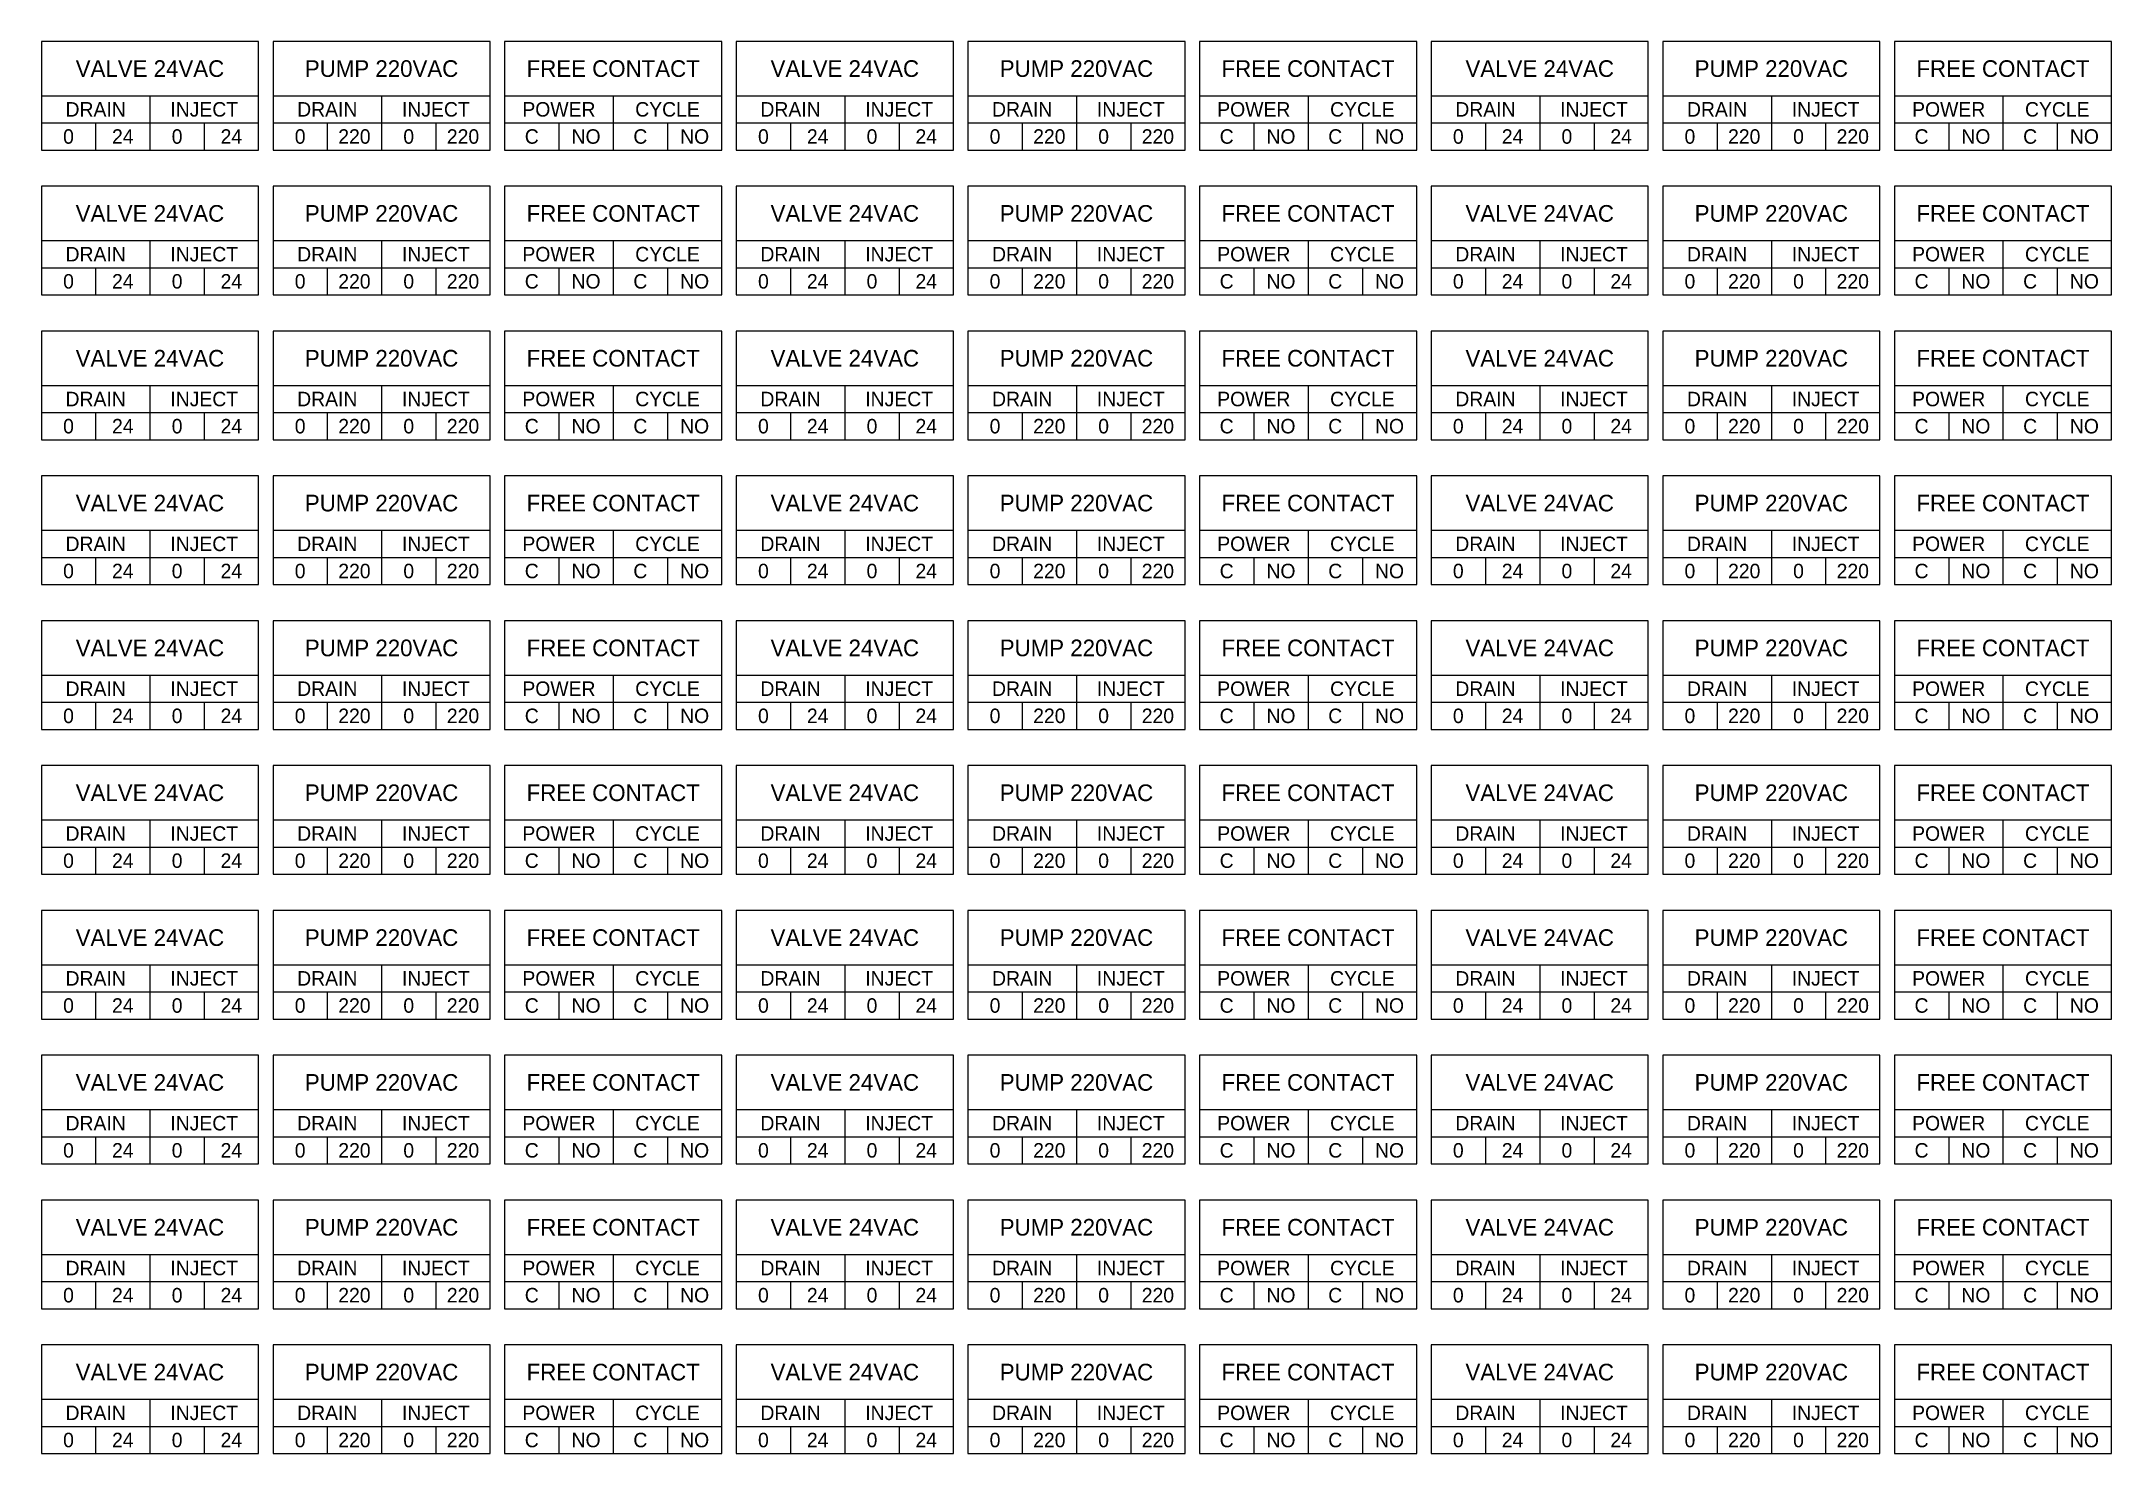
# Model space of a CAD drawing. Header units: millimetres. Extents: x -30 to 2653, y 637 to 1347.
# Drawn here: x 2367.2 to 2653.2, y 1013.1 to 1208.1 of the extents above; entities that cross this region are included whole.
import ezdxf
from ezdxf.enums import TextEntityAlignment as Align

# ---------------------------------------------------------------- set-up
doc = ezdxf.new("R2010")
doc.units = ezdxf.units.MM
doc.header["$LTSCALE"] = 0.5
doc.layers.add('LabelTerminal', color=5, linetype='Continuous')
doc.styles.add('style1', font='ARLRDBD.TTF')

msp = doc.modelspace()

# ---------------------------------------------------------------- texts
at = {"layer": 'LabelTerminal', "style": 'style1'}
for s, height, p in [('VALVE 24VAC', 2.3, (2382.22, 1204.39)), ('PUMP 220VAC', 2.3, (2414.22, 1204.39)), ('FREE CONTACT', 2.3, (2446.22, 1204.39)), ('VALVE 24VAC', 2.3, (2478.22, 1204.39)), ('PUMP 220VAC', 2.3, (2510.22, 1204.39)), ('FREE CONTACT', 2.3, (2542.22, 1204.39)), ('VALVE 24VAC', 2.3, (2574.22, 1204.39)), ('PUMP 220VAC', 2.3, (2606.22, 1204.39)), ('FREE CONTACT', 2.3, (2638.22, 1204.39)), ('DRAIN', 2, (2374.72, 1198.76)), ('INJECT', 2, (2389.72, 1198.76)), ('DRAIN', 2, (2406.72, 1198.76)), ('INJECT', 2, (2421.72, 1198.76)), ('POWER', 2, (2438.72, 1198.76)), ('CYCLE', 2, (2453.72, 1198.76)), ('DRAIN', 2, (2470.72, 1198.76)), ('INJECT', 2, (2485.72, 1198.76)), ('DRAIN', 2, (2502.72, 1198.76)), ('INJECT', 2, (2517.72, 1198.76)), ('POWER', 2, (2534.72, 1198.76)), ('CYCLE', 2, (2549.72, 1198.76)), ('DRAIN', 2, (2566.72, 1198.76)), ('INJECT', 2, (2581.72, 1198.76)), ('DRAIN', 2, (2598.72, 1198.76)), ('INJECT', 2, (2613.72, 1198.76)), ('POWER', 2, (2630.72, 1198.76)), ('CYCLE', 2, (2645.72, 1198.76)), ('0', 2, (2370.97, 1195.01)), ('24', 2, (2378.47, 1195.01)), ('0', 2, (2385.97, 1195.01)), ('24', 2, (2393.47, 1195.01)), ('0', 2, (2402.97, 1195.01)), ('220', 2, (2410.47, 1195.01)), ('0', 2, (2417.97, 1195.01)), ('220', 2, (2425.47, 1195.01)), ('C', 2, (2434.97, 1195.01)), ('NO', 2, (2442.47, 1195.01)), ('C', 2, (2449.97, 1195.01)), ('NO', 2, (2457.47, 1195.01)), ('0', 2, (2466.97, 1195.01)), ('24', 2, (2474.47, 1195.01)), ('0', 2, (2481.97, 1195.01)), ('24', 2, (2489.47, 1195.01)), ('0', 2, (2498.97, 1195.01)), ('220', 2, (2506.47, 1195.01)), ('0', 2, (2513.97, 1195.01)), ('220', 2, (2521.47, 1195.01)), ('C', 2, (2530.97, 1195.01)), ('NO', 2, (2538.47, 1195.01)), ('C', 2, (2545.97, 1195.01)), ('NO', 2, (2553.47, 1195.01)), ('0', 2, (2562.97, 1195.01)), ('24', 2, (2570.47, 1195.01)), ('0', 2, (2577.97, 1195.01)), ('24', 2, (2585.47, 1195.01)), ('0', 2, (2594.97, 1195.01)), ('220', 2, (2602.47, 1195.01)), ('0', 2, (2609.97, 1195.01)), ('220', 2, (2617.47, 1195.01)), ('C', 2, (2626.97, 1195.01)), ('NO', 2, (2634.47, 1195.01)), ('C', 2, (2641.97, 1195.01)), ('NO', 2, (2649.47, 1195.01)), ('VALVE 24VAC', 2.3, (2382.22, 1184.39)), ('PUMP 220VAC', 2.3, (2414.22, 1184.39)), ('FREE CONTACT', 2.3, (2446.22, 1184.39)), ('VALVE 24VAC', 2.3, (2478.22, 1184.39)), ('PUMP 220VAC', 2.3, (2510.22, 1184.39)), ('FREE CONTACT', 2.3, (2542.22, 1184.39)), ('VALVE 24VAC', 2.3, (2574.22, 1184.39)), ('PUMP 220VAC', 2.3, (2606.22, 1184.39)), ('FREE CONTACT', 2.3, (2638.22, 1184.39)), ('DRAIN', 2, (2374.72, 1178.76)), ('INJECT', 2, (2389.72, 1178.76)), ('DRAIN', 2, (2406.72, 1178.76)), ('INJECT', 2, (2421.72, 1178.76)), ('POWER', 2, (2438.72, 1178.76)), ('CYCLE', 2, (2453.72, 1178.76)), ('DRAIN', 2, (2470.72, 1178.76)), ('INJECT', 2, (2485.72, 1178.76)), ('DRAIN', 2, (2502.72, 1178.76)), ('INJECT', 2, (2517.72, 1178.76)), ('POWER', 2, (2534.72, 1178.76)), ('CYCLE', 2, (2549.72, 1178.76)), ('DRAIN', 2, (2566.72, 1178.76)), ('INJECT', 2, (2581.72, 1178.76)), ('DRAIN', 2, (2598.72, 1178.76)), ('INJECT', 2, (2613.72, 1178.76)), ('POWER', 2, (2630.72, 1178.76)), ('CYCLE', 2, (2645.72, 1178.76)), ('0', 2, (2370.97, 1175.01)), ('24', 2, (2378.47, 1175.01)), ('0', 2, (2385.97, 1175.01)), ('24', 2, (2393.47, 1175.01)), ('0', 2, (2402.97, 1175.01)), ('220', 2, (2410.47, 1175.01)), ('0', 2, (2417.97, 1175.01)), ('220', 2, (2425.47, 1175.01)), ('C', 2, (2434.97, 1175.01)), ('NO', 2, (2442.47, 1175.01)), ('C', 2, (2449.97, 1175.01)), ('NO', 2, (2457.47, 1175.01)), ('0', 2, (2466.97, 1175.01)), ('24', 2, (2474.47, 1175.01)), ('0', 2, (2481.97, 1175.01)), ('24', 2, (2489.47, 1175.01)), ('0', 2, (2498.97, 1175.01)), ('220', 2, (2506.47, 1175.01)), ('0', 2, (2513.97, 1175.01)), ('220', 2, (2521.47, 1175.01)), ('C', 2, (2530.97, 1175.01)), ('NO', 2, (2538.47, 1175.01)), ('C', 2, (2545.97, 1175.01)), ('NO', 2, (2553.47, 1175.01)), ('0', 2, (2562.97, 1175.01)), ('24', 2, (2570.47, 1175.01)), ('0', 2, (2577.97, 1175.01)), ('24', 2, (2585.47, 1175.01)), ('0', 2, (2594.97, 1175.01)), ('220', 2, (2602.47, 1175.01)), ('0', 2, (2609.97, 1175.01)), ('220', 2, (2617.47, 1175.01)), ('C', 2, (2626.97, 1175.01)), ('NO', 2, (2634.47, 1175.01)), ('C', 2, (2641.97, 1175.01)), ('NO', 2, (2649.47, 1175.01)), ('VALVE 24VAC', 2.3, (2382.22, 1164.39)), ('PUMP 220VAC', 2.3, (2414.22, 1164.39)), ('FREE CONTACT', 2.3, (2446.22, 1164.39)), ('VALVE 24VAC', 2.3, (2478.22, 1164.39)), ('PUMP 220VAC', 2.3, (2510.22, 1164.39)), ('FREE CONTACT', 2.3, (2542.22, 1164.39)), ('VALVE 24VAC', 2.3, (2574.22, 1164.39)), ('PUMP 220VAC', 2.3, (2606.22, 1164.39)), ('FREE CONTACT', 2.3, (2638.22, 1164.39)), ('DRAIN', 2, (2374.72, 1158.76)), ('INJECT', 2, (2389.72, 1158.76)), ('DRAIN', 2, (2406.72, 1158.76)), ('INJECT', 2, (2421.72, 1158.76)), ('POWER', 2, (2438.72, 1158.76)), ('CYCLE', 2, (2453.72, 1158.76)), ('DRAIN', 2, (2470.72, 1158.76)), ('INJECT', 2, (2485.72, 1158.76)), ('DRAIN', 2, (2502.72, 1158.76)), ('INJECT', 2, (2517.72, 1158.76)), ('POWER', 2, (2534.72, 1158.76)), ('CYCLE', 2, (2549.72, 1158.76)), ('DRAIN', 2, (2566.72, 1158.76)), ('INJECT', 2, (2581.72, 1158.76)), ('DRAIN', 2, (2598.72, 1158.76)), ('INJECT', 2, (2613.72, 1158.76)), ('POWER', 2, (2630.72, 1158.76)), ('CYCLE', 2, (2645.72, 1158.76)), ('0', 2, (2370.97, 1155.01)), ('24', 2, (2378.47, 1155.01)), ('0', 2, (2385.97, 1155.01)), ('24', 2, (2393.47, 1155.01)), ('0', 2, (2402.97, 1155.01)), ('220', 2, (2410.47, 1155.01)), ('0', 2, (2417.97, 1155.01)), ('220', 2, (2425.47, 1155.01)), ('C', 2, (2434.97, 1155.01)), ('NO', 2, (2442.47, 1155.01)), ('C', 2, (2449.97, 1155.01)), ('NO', 2, (2457.47, 1155.01)), ('0', 2, (2466.97, 1155.01)), ('24', 2, (2474.47, 1155.01)), ('0', 2, (2481.97, 1155.01)), ('24', 2, (2489.47, 1155.01)), ('0', 2, (2498.97, 1155.01)), ('220', 2, (2506.47, 1155.01)), ('0', 2, (2513.97, 1155.01)), ('220', 2, (2521.47, 1155.01)), ('C', 2, (2530.97, 1155.01)), ('NO', 2, (2538.47, 1155.01)), ('C', 2, (2545.97, 1155.01)), ('NO', 2, (2553.47, 1155.01)), ('0', 2, (2562.97, 1155.01)), ('24', 2, (2570.47, 1155.01)), ('0', 2, (2577.97, 1155.01)), ('24', 2, (2585.47, 1155.01)), ('0', 2, (2594.97, 1155.01)), ('220', 2, (2602.47, 1155.01)), ('0', 2, (2609.97, 1155.01)), ('220', 2, (2617.47, 1155.01)), ('C', 2, (2626.97, 1155.01)), ('NO', 2, (2634.47, 1155.01)), ('C', 2, (2641.97, 1155.01)), ('NO', 2, (2649.47, 1155.01)), ('VALVE 24VAC', 2.3, (2382.22, 1144.39)), ('PUMP 220VAC', 2.3, (2414.22, 1144.39)), ('FREE CONTACT', 2.3, (2446.22, 1144.39)), ('VALVE 24VAC', 2.3, (2478.22, 1144.39)), ('PUMP 220VAC', 2.3, (2510.22, 1144.39)), ('FREE CONTACT', 2.3, (2542.22, 1144.39)), ('VALVE 24VAC', 2.3, (2574.22, 1144.39)), ('PUMP 220VAC', 2.3, (2606.22, 1144.39)), ('FREE CONTACT', 2.3, (2638.22, 1144.39)), ('DRAIN', 2, (2374.72, 1138.76)), ('INJECT', 2, (2389.72, 1138.76)), ('DRAIN', 2, (2406.72, 1138.76)), ('INJECT', 2, (2421.72, 1138.76)), ('POWER', 2, (2438.72, 1138.76)), ('CYCLE', 2, (2453.72, 1138.76)), ('DRAIN', 2, (2470.72, 1138.76)), ('INJECT', 2, (2485.72, 1138.76)), ('DRAIN', 2, (2502.72, 1138.76)), ('INJECT', 2, (2517.72, 1138.76)), ('POWER', 2, (2534.72, 1138.76)), ('CYCLE', 2, (2549.72, 1138.76)), ('DRAIN', 2, (2566.72, 1138.76)), ('INJECT', 2, (2581.72, 1138.76)), ('DRAIN', 2, (2598.72, 1138.76)), ('INJECT', 2, (2613.72, 1138.76)), ('POWER', 2, (2630.72, 1138.76)), ('CYCLE', 2, (2645.72, 1138.76)), ('0', 2, (2370.97, 1135.01)), ('24', 2, (2378.47, 1135.01)), ('0', 2, (2385.97, 1135.01)), ('24', 2, (2393.47, 1135.01)), ('0', 2, (2402.97, 1135.01)), ('220', 2, (2410.47, 1135.01)), ('0', 2, (2417.97, 1135.01)), ('220', 2, (2425.47, 1135.01)), ('C', 2, (2434.97, 1135.01)), ('NO', 2, (2442.47, 1135.01)), ('C', 2, (2449.97, 1135.01)), ('NO', 2, (2457.47, 1135.01)), ('0', 2, (2466.97, 1135.01)), ('24', 2, (2474.47, 1135.01)), ('0', 2, (2481.97, 1135.01)), ('24', 2, (2489.47, 1135.01)), ('0', 2, (2498.97, 1135.01)), ('220', 2, (2506.47, 1135.01)), ('0', 2, (2513.97, 1135.01)), ('220', 2, (2521.47, 1135.01)), ('C', 2, (2530.97, 1135.01)), ('NO', 2, (2538.47, 1135.01)), ('C', 2, (2545.97, 1135.01)), ('NO', 2, (2553.47, 1135.01)), ('0', 2, (2562.97, 1135.01)), ('24', 2, (2570.47, 1135.01)), ('0', 2, (2577.97, 1135.01)), ('24', 2, (2585.47, 1135.01)), ('0', 2, (2594.97, 1135.01)), ('220', 2, (2602.47, 1135.01)), ('0', 2, (2609.97, 1135.01)), ('220', 2, (2617.47, 1135.01)), ('C', 2, (2626.97, 1135.01)), ('NO', 2, (2634.47, 1135.01)), ('C', 2, (2641.97, 1135.01)), ('NO', 2, (2649.47, 1135.01)), ('VALVE 24VAC', 2.3, (2382.22, 1124.39)), ('PUMP 220VAC', 2.3, (2414.22, 1124.39)), ('FREE CONTACT', 2.3, (2446.22, 1124.39)), ('VALVE 24VAC', 2.3, (2478.22, 1124.39)), ('PUMP 220VAC', 2.3, (2510.22, 1124.39)), ('FREE CONTACT', 2.3, (2542.22, 1124.39)), ('VALVE 24VAC', 2.3, (2574.22, 1124.39)), ('PUMP 220VAC', 2.3, (2606.22, 1124.39)), ('FREE CONTACT', 2.3, (2638.22, 1124.39)), ('DRAIN', 2, (2374.72, 1118.76)), ('INJECT', 2, (2389.72, 1118.76)), ('DRAIN', 2, (2406.72, 1118.76)), ('INJECT', 2, (2421.72, 1118.76)), ('POWER', 2, (2438.72, 1118.76)), ('CYCLE', 2, (2453.72, 1118.76)), ('DRAIN', 2, (2470.72, 1118.76)), ('INJECT', 2, (2485.72, 1118.76)), ('DRAIN', 2, (2502.72, 1118.76)), ('INJECT', 2, (2517.72, 1118.76)), ('POWER', 2, (2534.72, 1118.76)), ('CYCLE', 2, (2549.72, 1118.76)), ('DRAIN', 2, (2566.72, 1118.76)), ('INJECT', 2, (2581.72, 1118.76)), ('DRAIN', 2, (2598.72, 1118.76)), ('INJECT', 2, (2613.72, 1118.76)), ('POWER', 2, (2630.72, 1118.76)), ('CYCLE', 2, (2645.72, 1118.76)), ('0', 2, (2370.97, 1115.01)), ('24', 2, (2378.47, 1115.01)), ('0', 2, (2385.97, 1115.01)), ('24', 2, (2393.47, 1115.01)), ('0', 2, (2402.97, 1115.01)), ('220', 2, (2410.47, 1115.01)), ('0', 2, (2417.97, 1115.01)), ('220', 2, (2425.47, 1115.01)), ('C', 2, (2434.97, 1115.01)), ('NO', 2, (2442.47, 1115.01)), ('C', 2, (2449.97, 1115.01)), ('NO', 2, (2457.47, 1115.01)), ('0', 2, (2466.97, 1115.01)), ('24', 2, (2474.47, 1115.01)), ('0', 2, (2481.97, 1115.01)), ('24', 2, (2489.47, 1115.01)), ('0', 2, (2498.97, 1115.01)), ('220', 2, (2506.47, 1115.01)), ('0', 2, (2513.97, 1115.01)), ('220', 2, (2521.47, 1115.01)), ('C', 2, (2530.97, 1115.01)), ('NO', 2, (2538.47, 1115.01)), ('C', 2, (2545.97, 1115.01)), ('NO', 2, (2553.47, 1115.01)), ('0', 2, (2562.97, 1115.01)), ('24', 2, (2570.47, 1115.01)), ('0', 2, (2577.97, 1115.01)), ('24', 2, (2585.47, 1115.01)), ('0', 2, (2594.97, 1115.01)), ('220', 2, (2602.47, 1115.01)), ('0', 2, (2609.97, 1115.01)), ('220', 2, (2617.47, 1115.01)), ('C', 2, (2626.97, 1115.01)), ('NO', 2, (2634.47, 1115.01)), ('C', 2, (2641.97, 1115.01)), ('NO', 2, (2649.47, 1115.01)), ('VALVE 24VAC', 2.3, (2382.22, 1104.39)), ('PUMP 220VAC', 2.3, (2414.22, 1104.39)), ('FREE CONTACT', 2.3, (2446.22, 1104.39)), ('VALVE 24VAC', 2.3, (2478.22, 1104.39)), ('PUMP 220VAC', 2.3, (2510.22, 1104.39)), ('FREE CONTACT', 2.3, (2542.22, 1104.39)), ('VALVE 24VAC', 2.3, (2574.22, 1104.39)), ('PUMP 220VAC', 2.3, (2606.22, 1104.39)), ('FREE CONTACT', 2.3, (2638.22, 1104.39)), ('DRAIN', 2, (2374.72, 1098.76)), ('INJECT', 2, (2389.72, 1098.76)), ('DRAIN', 2, (2406.72, 1098.76)), ('INJECT', 2, (2421.72, 1098.76)), ('POWER', 2, (2438.72, 1098.76)), ('CYCLE', 2, (2453.72, 1098.76)), ('DRAIN', 2, (2470.72, 1098.76)), ('INJECT', 2, (2485.72, 1098.76)), ('DRAIN', 2, (2502.72, 1098.76)), ('INJECT', 2, (2517.72, 1098.76)), ('POWER', 2, (2534.72, 1098.76)), ('CYCLE', 2, (2549.72, 1098.76)), ('DRAIN', 2, (2566.72, 1098.76)), ('INJECT', 2, (2581.72, 1098.76)), ('DRAIN', 2, (2598.72, 1098.76)), ('INJECT', 2, (2613.72, 1098.76)), ('POWER', 2, (2630.72, 1098.76)), ('CYCLE', 2, (2645.72, 1098.76)), ('0', 2, (2370.97, 1095.01)), ('24', 2, (2378.47, 1095.01)), ('0', 2, (2385.97, 1095.01)), ('24', 2, (2393.47, 1095.01)), ('0', 2, (2402.97, 1095.01)), ('220', 2, (2410.47, 1095.01)), ('0', 2, (2417.97, 1095.01)), ('220', 2, (2425.47, 1095.01)), ('C', 2, (2434.97, 1095.01)), ('NO', 2, (2442.47, 1095.01)), ('C', 2, (2449.97, 1095.01)), ('NO', 2, (2457.47, 1095.01)), ('0', 2, (2466.97, 1095.01)), ('24', 2, (2474.47, 1095.01)), ('0', 2, (2481.97, 1095.01)), ('24', 2, (2489.47, 1095.01)), ('0', 2, (2498.97, 1095.01)), ('220', 2, (2506.47, 1095.01)), ('0', 2, (2513.97, 1095.01)), ('220', 2, (2521.47, 1095.01)), ('C', 2, (2530.97, 1095.01)), ('NO', 2, (2538.47, 1095.01)), ('C', 2, (2545.97, 1095.01)), ('NO', 2, (2553.47, 1095.01)), ('0', 2, (2562.97, 1095.01)), ('24', 2, (2570.47, 1095.01)), ('0', 2, (2577.97, 1095.01)), ('24', 2, (2585.47, 1095.01)), ('0', 2, (2594.97, 1095.01)), ('220', 2, (2602.47, 1095.01)), ('0', 2, (2609.97, 1095.01)), ('220', 2, (2617.47, 1095.01)), ('C', 2, (2626.97, 1095.01)), ('NO', 2, (2634.47, 1095.01)), ('C', 2, (2641.97, 1095.01)), ('NO', 2, (2649.47, 1095.01)), ('VALVE 24VAC', 2.3, (2382.22, 1084.39)), ('PUMP 220VAC', 2.3, (2414.22, 1084.39)), ('FREE CONTACT', 2.3, (2446.22, 1084.39)), ('VALVE 24VAC', 2.3, (2478.22, 1084.39)), ('PUMP 220VAC', 2.3, (2510.22, 1084.39)), ('FREE CONTACT', 2.3, (2542.22, 1084.39)), ('VALVE 24VAC', 2.3, (2574.22, 1084.39)), ('PUMP 220VAC', 2.3, (2606.22, 1084.39)), ('FREE CONTACT', 2.3, (2638.22, 1084.39)), ('DRAIN', 2, (2374.72, 1078.76)), ('INJECT', 2, (2389.72, 1078.76)), ('DRAIN', 2, (2406.72, 1078.76)), ('INJECT', 2, (2421.72, 1078.76)), ('POWER', 2, (2438.72, 1078.76)), ('CYCLE', 2, (2453.72, 1078.76)), ('DRAIN', 2, (2470.72, 1078.76)), ('INJECT', 2, (2485.72, 1078.76)), ('DRAIN', 2, (2502.72, 1078.76)), ('INJECT', 2, (2517.72, 1078.76)), ('POWER', 2, (2534.72, 1078.76)), ('CYCLE', 2, (2549.72, 1078.76)), ('DRAIN', 2, (2566.72, 1078.76)), ('INJECT', 2, (2581.72, 1078.76)), ('DRAIN', 2, (2598.72, 1078.76)), ('INJECT', 2, (2613.72, 1078.76)), ('POWER', 2, (2630.72, 1078.76)), ('CYCLE', 2, (2645.72, 1078.76)), ('0', 2, (2370.97, 1075.01)), ('24', 2, (2378.47, 1075.01)), ('0', 2, (2385.97, 1075.01)), ('24', 2, (2393.47, 1075.01)), ('0', 2, (2402.97, 1075.01)), ('220', 2, (2410.47, 1075.01)), ('0', 2, (2417.97, 1075.01)), ('220', 2, (2425.47, 1075.01)), ('C', 2, (2434.97, 1075.01)), ('NO', 2, (2442.47, 1075.01)), ('C', 2, (2449.97, 1075.01)), ('NO', 2, (2457.47, 1075.01)), ('0', 2, (2466.97, 1075.01)), ('24', 2, (2474.47, 1075.01)), ('0', 2, (2481.97, 1075.01)), ('24', 2, (2489.47, 1075.01)), ('0', 2, (2498.97, 1075.01)), ('220', 2, (2506.47, 1075.01)), ('0', 2, (2513.97, 1075.01)), ('220', 2, (2521.47, 1075.01)), ('C', 2, (2530.97, 1075.01)), ('NO', 2, (2538.47, 1075.01)), ('C', 2, (2545.97, 1075.01)), ('NO', 2, (2553.47, 1075.01)), ('0', 2, (2562.97, 1075.01)), ('24', 2, (2570.47, 1075.01)), ('0', 2, (2577.97, 1075.01)), ('24', 2, (2585.47, 1075.01)), ('0', 2, (2594.97, 1075.01)), ('220', 2, (2602.47, 1075.01)), ('0', 2, (2609.97, 1075.01)), ('220', 2, (2617.47, 1075.01)), ('C', 2, (2626.97, 1075.01)), ('NO', 2, (2634.47, 1075.01)), ('C', 2, (2641.97, 1075.01)), ('NO', 2, (2649.47, 1075.01)), ('VALVE 24VAC', 2.3, (2382.22, 1064.39)), ('PUMP 220VAC', 2.3, (2414.22, 1064.39)), ('FREE CONTACT', 2.3, (2446.22, 1064.39)), ('VALVE 24VAC', 2.3, (2478.22, 1064.39)), ('PUMP 220VAC', 2.3, (2510.22, 1064.39)), ('FREE CONTACT', 2.3, (2542.22, 1064.39)), ('VALVE 24VAC', 2.3, (2574.22, 1064.39)), ('PUMP 220VAC', 2.3, (2606.22, 1064.39)), ('FREE CONTACT', 2.3, (2638.22, 1064.39)), ('DRAIN', 2, (2374.72, 1058.76)), ('INJECT', 2, (2389.72, 1058.76)), ('DRAIN', 2, (2406.72, 1058.76)), ('INJECT', 2, (2421.72, 1058.76)), ('POWER', 2, (2438.72, 1058.76)), ('CYCLE', 2, (2453.72, 1058.76)), ('DRAIN', 2, (2470.72, 1058.76)), ('INJECT', 2, (2485.72, 1058.76)), ('DRAIN', 2, (2502.72, 1058.76)), ('INJECT', 2, (2517.72, 1058.76)), ('POWER', 2, (2534.72, 1058.76)), ('CYCLE', 2, (2549.72, 1058.76)), ('DRAIN', 2, (2566.72, 1058.76)), ('INJECT', 2, (2581.72, 1058.76)), ('DRAIN', 2, (2598.72, 1058.76)), ('INJECT', 2, (2613.72, 1058.76)), ('POWER', 2, (2630.72, 1058.76)), ('CYCLE', 2, (2645.72, 1058.76)), ('0', 2, (2370.97, 1055.01)), ('24', 2, (2378.47, 1055.01)), ('0', 2, (2385.97, 1055.01)), ('24', 2, (2393.47, 1055.01)), ('0', 2, (2402.97, 1055.01)), ('220', 2, (2410.47, 1055.01)), ('0', 2, (2417.97, 1055.01)), ('220', 2, (2425.47, 1055.01)), ('C', 2, (2434.97, 1055.01)), ('NO', 2, (2442.47, 1055.01)), ('C', 2, (2449.97, 1055.01)), ('NO', 2, (2457.47, 1055.01)), ('0', 2, (2466.97, 1055.01)), ('24', 2, (2474.47, 1055.01)), ('0', 2, (2481.97, 1055.01)), ('24', 2, (2489.47, 1055.01)), ('0', 2, (2498.97, 1055.01)), ('220', 2, (2506.47, 1055.01)), ('0', 2, (2513.97, 1055.01)), ('220', 2, (2521.47, 1055.01)), ('C', 2, (2530.97, 1055.01)), ('NO', 2, (2538.47, 1055.01)), ('C', 2, (2545.97, 1055.01)), ('NO', 2, (2553.47, 1055.01)), ('0', 2, (2562.97, 1055.01)), ('24', 2, (2570.47, 1055.01)), ('0', 2, (2577.97, 1055.01)), ('24', 2, (2585.47, 1055.01)), ('0', 2, (2594.97, 1055.01)), ('220', 2, (2602.47, 1055.01)), ('0', 2, (2609.97, 1055.01)), ('220', 2, (2617.47, 1055.01)), ('C', 2, (2626.97, 1055.01)), ('NO', 2, (2634.47, 1055.01)), ('C', 2, (2641.97, 1055.01)), ('NO', 2, (2649.47, 1055.01)), ('VALVE 24VAC', 2.3, (2382.22, 1044.39)), ('PUMP 220VAC', 2.3, (2414.22, 1044.39)), ('FREE CONTACT', 2.3, (2446.22, 1044.39)), ('VALVE 24VAC', 2.3, (2478.22, 1044.39)), ('PUMP 220VAC', 2.3, (2510.22, 1044.39)), ('FREE CONTACT', 2.3, (2542.22, 1044.39)), ('VALVE 24VAC', 2.3, (2574.22, 1044.39)), ('PUMP 220VAC', 2.3, (2606.22, 1044.39)), ('FREE CONTACT', 2.3, (2638.22, 1044.39)), ('DRAIN', 2, (2374.72, 1038.76)), ('INJECT', 2, (2389.72, 1038.76)), ('DRAIN', 2, (2406.72, 1038.76)), ('INJECT', 2, (2421.72, 1038.76)), ('POWER', 2, (2438.72, 1038.76)), ('CYCLE', 2, (2453.72, 1038.76)), ('DRAIN', 2, (2470.72, 1038.76)), ('INJECT', 2, (2485.72, 1038.76)), ('DRAIN', 2, (2502.72, 1038.76)), ('INJECT', 2, (2517.72, 1038.76)), ('POWER', 2, (2534.72, 1038.76)), ('CYCLE', 2, (2549.72, 1038.76)), ('DRAIN', 2, (2566.72, 1038.76)), ('INJECT', 2, (2581.72, 1038.76)), ('DRAIN', 2, (2598.72, 1038.76)), ('INJECT', 2, (2613.72, 1038.76)), ('POWER', 2, (2630.72, 1038.76)), ('CYCLE', 2, (2645.72, 1038.76)), ('0', 2, (2370.97, 1035.01)), ('24', 2, (2378.47, 1035.01)), ('0', 2, (2385.97, 1035.01)), ('24', 2, (2393.47, 1035.01)), ('0', 2, (2402.97, 1035.01)), ('220', 2, (2410.47, 1035.01)), ('0', 2, (2417.97, 1035.01)), ('220', 2, (2425.47, 1035.01)), ('C', 2, (2434.97, 1035.01)), ('NO', 2, (2442.47, 1035.01)), ('C', 2, (2449.97, 1035.01)), ('NO', 2, (2457.47, 1035.01)), ('0', 2, (2466.97, 1035.01)), ('24', 2, (2474.47, 1035.01)), ('0', 2, (2481.97, 1035.01)), ('24', 2, (2489.47, 1035.01)), ('0', 2, (2498.97, 1035.01)), ('220', 2, (2506.47, 1035.01)), ('0', 2, (2513.97, 1035.01)), ('220', 2, (2521.47, 1035.01)), ('C', 2, (2530.97, 1035.01)), ('NO', 2, (2538.47, 1035.01)), ('C', 2, (2545.97, 1035.01)), ('NO', 2, (2553.47, 1035.01)), ('0', 2, (2562.97, 1035.01)), ('24', 2, (2570.47, 1035.01)), ('0', 2, (2577.97, 1035.01)), ('24', 2, (2585.47, 1035.01)), ('0', 2, (2594.97, 1035.01)), ('220', 2, (2602.47, 1035.01)), ('0', 2, (2609.97, 1035.01)), ('220', 2, (2617.47, 1035.01)), ('C', 2, (2626.97, 1035.01)), ('NO', 2, (2634.47, 1035.01)), ('C', 2, (2641.97, 1035.01)), ('NO', 2, (2649.47, 1035.01)), ('VALVE 24VAC', 2.3, (2382.22, 1024.39)), ('PUMP 220VAC', 2.3, (2414.22, 1024.39)), ('FREE CONTACT', 2.3, (2446.22, 1024.39)), ('VALVE 24VAC', 2.3, (2478.22, 1024.39)), ('PUMP 220VAC', 2.3, (2510.22, 1024.39)), ('FREE CONTACT', 2.3, (2542.22, 1024.39)), ('VALVE 24VAC', 2.3, (2574.22, 1024.39)), ('PUMP 220VAC', 2.3, (2606.22, 1024.39)), ('FREE CONTACT', 2.3, (2638.22, 1024.39)), ('DRAIN', 2, (2374.72, 1018.76)), ('INJECT', 2, (2389.72, 1018.76)), ('DRAIN', 2, (2406.72, 1018.76)), ('INJECT', 2, (2421.72, 1018.76)), ('POWER', 2, (2438.72, 1018.76)), ('CYCLE', 2, (2453.72, 1018.76)), ('DRAIN', 2, (2470.72, 1018.76)), ('INJECT', 2, (2485.72, 1018.76)), ('DRAIN', 2, (2502.72, 1018.76)), ('INJECT', 2, (2517.72, 1018.76)), ('POWER', 2, (2534.72, 1018.76)), ('CYCLE', 2, (2549.72, 1018.76)), ('DRAIN', 2, (2566.72, 1018.76)), ('INJECT', 2, (2581.72, 1018.76)), ('DRAIN', 2, (2598.72, 1018.76)), ('INJECT', 2, (2613.72, 1018.76)), ('POWER', 2, (2630.72, 1018.76)), ('CYCLE', 2, (2645.72, 1018.76)), ('0', 2, (2370.97, 1015.01)), ('24', 2, (2378.47, 1015.01)), ('0', 2, (2385.97, 1015.01)), ('24', 2, (2393.47, 1015.01)), ('0', 2, (2402.97, 1015.01)), ('220', 2, (2410.47, 1015.01)), ('0', 2, (2417.97, 1015.01)), ('220', 2, (2425.47, 1015.01)), ('C', 2, (2434.97, 1015.01)), ('NO', 2, (2442.47, 1015.01)), ('C', 2, (2449.97, 1015.01)), ('NO', 2, (2457.47, 1015.01)), ('0', 2, (2466.97, 1015.01)), ('24', 2, (2474.47, 1015.01)), ('0', 2, (2481.97, 1015.01)), ('24', 2, (2489.47, 1015.01)), ('0', 2, (2498.97, 1015.01)), ('220', 2, (2506.47, 1015.01)), ('0', 2, (2513.97, 1015.01)), ('220', 2, (2521.47, 1015.01)), ('C', 2, (2530.97, 1015.01)), ('NO', 2, (2538.47, 1015.01)), ('C', 2, (2545.97, 1015.01)), ('NO', 2, (2553.47, 1015.01)), ('0', 2, (2562.97, 1015.01)), ('24', 2, (2570.47, 1015.01)), ('0', 2, (2577.97, 1015.01)), ('24', 2, (2585.47, 1015.01)), ('0', 2, (2594.97, 1015.01)), ('220', 2, (2602.47, 1015.01)), ('0', 2, (2609.97, 1015.01)), ('220', 2, (2617.47, 1015.01)), ('C', 2, (2626.97, 1015.01)), ('NO', 2, (2634.47, 1015.01)), ('C', 2, (2641.97, 1015.01)), ('NO', 2, (2649.47, 1015.01))]:
    msp.add_text(s, height=height, dxfattribs=at).set_placement(p, align=Align.MIDDLE_CENTER)

# ---------------------------------------------------------------- linework, layer by layer
at = {"layer": 'LabelTerminal'}
for p, q in [((2397.22, 1208.14), (2367.22, 1208.14)), ((2367.22, 1208.14), (2367.22, 1193.14)), ((2397.22, 1193.14), (2397.22, 1208.14)), ((2429.22, 1208.14), (2399.22, 1208.14)), ((2399.22, 1208.14), (2399.22, 1193.14)), ((2429.22, 1193.14), (2429.22, 1208.14)), ((2461.22, 1208.14), (2431.22, 1208.14)), ((2431.22, 1208.14), (2431.22, 1193.14)), ((2461.22, 1193.14), (2461.22, 1208.14)), ((2493.22, 1208.14), (2463.22, 1208.14)), ((2463.22, 1208.14), (2463.22, 1193.14)), ((2493.22, 1193.14), (2493.22, 1208.14)), ((2525.22, 1208.14), (2495.22, 1208.14)), ((2495.22, 1208.14), (2495.22, 1193.14)), ((2525.22, 1193.14), (2525.22, 1208.14)), ((2557.22, 1208.14), (2527.22, 1208.14)), ((2527.22, 1208.14), (2527.22, 1193.14)), ((2557.22, 1193.14), (2557.22, 1208.14)), ((2589.22, 1208.14), (2559.22, 1208.14)), ((2559.22, 1208.14), (2559.22, 1193.14)), ((2589.22, 1193.14), (2589.22, 1208.14)), ((2621.22, 1208.14), (2591.22, 1208.14)), ((2591.22, 1208.14), (2591.22, 1193.14)), ((2621.22, 1193.14), (2621.22, 1208.14)), ((2653.22, 1208.14), (2623.22, 1208.14)), ((2623.22, 1208.14), (2623.22, 1193.14)), ((2653.22, 1193.14), (2653.22, 1208.14)), ((2367.22, 1200.64), (2397.22, 1200.64)), ((2382.22, 1200.64), (2382.22, 1193.14)), ((2399.22, 1200.64), (2429.22, 1200.64)), ((2414.22, 1200.64), (2414.22, 1193.14)), ((2431.22, 1200.64), (2461.22, 1200.64)), ((2446.22, 1200.64), (2446.22, 1193.14)), ((2463.22, 1200.64), (2493.22, 1200.64)), ((2478.22, 1200.64), (2478.22, 1193.14)), ((2495.22, 1200.64), (2525.22, 1200.64)), ((2510.22, 1200.64), (2510.22, 1193.14)), ((2527.22, 1200.64), (2557.22, 1200.64)), ((2542.22, 1200.64), (2542.22, 1193.14)), ((2559.22, 1200.64), (2589.22, 1200.64)), ((2574.22, 1200.64), (2574.22, 1193.14)), ((2591.22, 1200.64), (2621.22, 1200.64)), ((2606.22, 1200.64), (2606.22, 1193.14)), ((2623.22, 1200.64), (2653.22, 1200.64)), ((2638.22, 1200.64), (2638.22, 1193.14)), ((2367.22, 1196.89), (2397.22, 1196.89)), ((2374.72, 1196.89), (2374.72, 1193.14)), ((2389.72, 1196.89), (2389.72, 1193.14)), ((2399.22, 1196.89), (2429.22, 1196.89)), ((2406.72, 1196.89), (2406.72, 1193.14)), ((2421.72, 1196.89), (2421.72, 1193.14)), ((2431.22, 1196.89), (2461.22, 1196.89)), ((2438.72, 1196.89), (2438.72, 1193.14)), ((2453.72, 1196.89), (2453.72, 1193.14)), ((2463.22, 1196.89), (2493.22, 1196.89)), ((2470.72, 1196.89), (2470.72, 1193.14)), ((2485.72, 1196.89), (2485.72, 1193.14)), ((2495.22, 1196.89), (2525.22, 1196.89)), ((2502.72, 1196.89), (2502.72, 1193.14)), ((2517.72, 1196.89), (2517.72, 1193.14)), ((2527.22, 1196.89), (2557.22, 1196.89)), ((2534.72, 1196.89), (2534.72, 1193.14)), ((2549.72, 1196.89), (2549.72, 1193.14)), ((2559.22, 1196.89), (2589.22, 1196.89)), ((2566.72, 1196.89), (2566.72, 1193.14)), ((2581.72, 1196.89), (2581.72, 1193.14)), ((2591.22, 1196.89), (2621.22, 1196.89)), ((2598.72, 1196.89), (2598.72, 1193.14)), ((2613.72, 1196.89), (2613.72, 1193.14)), ((2623.22, 1196.89), (2653.22, 1196.89)), ((2630.72, 1196.89), (2630.72, 1193.14)), ((2645.72, 1196.89), (2645.72, 1193.14)), ((2367.22, 1193.14), (2397.22, 1193.14)), ((2399.22, 1193.14), (2429.22, 1193.14)), ((2431.22, 1193.14), (2461.22, 1193.14)), ((2463.22, 1193.14), (2493.22, 1193.14)), ((2495.22, 1193.14), (2525.22, 1193.14)), ((2527.22, 1193.14), (2557.22, 1193.14)), ((2559.22, 1193.14), (2589.22, 1193.14)), ((2591.22, 1193.14), (2621.22, 1193.14)), ((2623.22, 1193.14), (2653.22, 1193.14)), ((2397.22, 1188.14), (2367.22, 1188.14)), ((2367.22, 1188.14), (2367.22, 1173.14)), ((2397.22, 1173.14), (2397.22, 1188.14)), ((2429.22, 1188.14), (2399.22, 1188.14)), ((2399.22, 1188.14), (2399.22, 1173.14)), ((2429.22, 1173.14), (2429.22, 1188.14)), ((2461.22, 1188.14), (2431.22, 1188.14)), ((2431.22, 1188.14), (2431.22, 1173.14)), ((2461.22, 1173.14), (2461.22, 1188.14)), ((2493.22, 1188.14), (2463.22, 1188.14)), ((2463.22, 1188.14), (2463.22, 1173.14)), ((2493.22, 1173.14), (2493.22, 1188.14)), ((2525.22, 1188.14), (2495.22, 1188.14)), ((2495.22, 1188.14), (2495.22, 1173.14)), ((2525.22, 1173.14), (2525.22, 1188.14)), ((2557.22, 1188.14), (2527.22, 1188.14)), ((2527.22, 1188.14), (2527.22, 1173.14)), ((2557.22, 1173.14), (2557.22, 1188.14)), ((2589.22, 1188.14), (2559.22, 1188.14)), ((2559.22, 1188.14), (2559.22, 1173.14)), ((2589.22, 1173.14), (2589.22, 1188.14)), ((2621.22, 1188.14), (2591.22, 1188.14)), ((2591.22, 1188.14), (2591.22, 1173.14)), ((2621.22, 1173.14), (2621.22, 1188.14)), ((2653.22, 1188.14), (2623.22, 1188.14)), ((2623.22, 1188.14), (2623.22, 1173.14)), ((2653.22, 1173.14), (2653.22, 1188.14)), ((2367.22, 1180.64), (2397.22, 1180.64)), ((2382.22, 1180.64), (2382.22, 1173.14)), ((2399.22, 1180.64), (2429.22, 1180.64)), ((2414.22, 1180.64), (2414.22, 1173.14)), ((2431.22, 1180.64), (2461.22, 1180.64)), ((2446.22, 1180.64), (2446.22, 1173.14)), ((2463.22, 1180.64), (2493.22, 1180.64)), ((2478.22, 1180.64), (2478.22, 1173.14)), ((2495.22, 1180.64), (2525.22, 1180.64)), ((2510.22, 1180.64), (2510.22, 1173.14)), ((2527.22, 1180.64), (2557.22, 1180.64)), ((2542.22, 1180.64), (2542.22, 1173.14)), ((2559.22, 1180.64), (2589.22, 1180.64)), ((2574.22, 1180.64), (2574.22, 1173.14)), ((2591.22, 1180.64), (2621.22, 1180.64)), ((2606.22, 1180.64), (2606.22, 1173.14)), ((2623.22, 1180.64), (2653.22, 1180.64)), ((2638.22, 1180.64), (2638.22, 1173.14)), ((2367.22, 1176.89), (2397.22, 1176.89)), ((2374.72, 1176.89), (2374.72, 1173.14)), ((2389.72, 1176.89), (2389.72, 1173.14)), ((2399.22, 1176.89), (2429.22, 1176.89)), ((2406.72, 1176.89), (2406.72, 1173.14)), ((2421.72, 1176.89), (2421.72, 1173.14)), ((2431.22, 1176.89), (2461.22, 1176.89)), ((2438.72, 1176.89), (2438.72, 1173.14)), ((2453.72, 1176.89), (2453.72, 1173.14)), ((2463.22, 1176.89), (2493.22, 1176.89)), ((2470.72, 1176.89), (2470.72, 1173.14)), ((2485.72, 1176.89), (2485.72, 1173.14)), ((2495.22, 1176.89), (2525.22, 1176.89)), ((2502.72, 1176.89), (2502.72, 1173.14)), ((2517.72, 1176.89), (2517.72, 1173.14)), ((2527.22, 1176.89), (2557.22, 1176.89)), ((2534.72, 1176.89), (2534.72, 1173.14)), ((2549.72, 1176.89), (2549.72, 1173.14)), ((2559.22, 1176.89), (2589.22, 1176.89)), ((2566.72, 1176.89), (2566.72, 1173.14)), ((2581.72, 1176.89), (2581.72, 1173.14)), ((2591.22, 1176.89), (2621.22, 1176.89)), ((2598.72, 1176.89), (2598.72, 1173.14)), ((2613.72, 1176.89), (2613.72, 1173.14)), ((2623.22, 1176.89), (2653.22, 1176.89)), ((2630.72, 1176.89), (2630.72, 1173.14)), ((2645.72, 1176.89), (2645.72, 1173.14)), ((2367.22, 1173.14), (2397.22, 1173.14)), ((2399.22, 1173.14), (2429.22, 1173.14)), ((2431.22, 1173.14), (2461.22, 1173.14)), ((2463.22, 1173.14), (2493.22, 1173.14)), ((2495.22, 1173.14), (2525.22, 1173.14)), ((2527.22, 1173.14), (2557.22, 1173.14)), ((2559.22, 1173.14), (2589.22, 1173.14)), ((2591.22, 1173.14), (2621.22, 1173.14)), ((2623.22, 1173.14), (2653.22, 1173.14)), ((2397.22, 1168.14), (2367.22, 1168.14)), ((2367.22, 1168.14), (2367.22, 1153.14)), ((2397.22, 1153.14), (2397.22, 1168.14)), ((2429.22, 1168.14), (2399.22, 1168.14)), ((2399.22, 1168.14), (2399.22, 1153.14)), ((2429.22, 1153.14), (2429.22, 1168.14)), ((2461.22, 1168.14), (2431.22, 1168.14)), ((2431.22, 1168.14), (2431.22, 1153.14)), ((2461.22, 1153.14), (2461.22, 1168.14)), ((2493.22, 1168.14), (2463.22, 1168.14)), ((2463.22, 1168.14), (2463.22, 1153.14)), ((2493.22, 1153.14), (2493.22, 1168.14)), ((2525.22, 1168.14), (2495.22, 1168.14)), ((2495.22, 1168.14), (2495.22, 1153.14)), ((2525.22, 1153.14), (2525.22, 1168.14)), ((2557.22, 1168.14), (2527.22, 1168.14)), ((2527.22, 1168.14), (2527.22, 1153.14)), ((2557.22, 1153.14), (2557.22, 1168.14)), ((2589.22, 1168.14), (2559.22, 1168.14)), ((2559.22, 1168.14), (2559.22, 1153.14)), ((2589.22, 1153.14), (2589.22, 1168.14)), ((2621.22, 1168.14), (2591.22, 1168.14)), ((2591.22, 1168.14), (2591.22, 1153.14)), ((2621.22, 1153.14), (2621.22, 1168.14)), ((2653.22, 1168.14), (2623.22, 1168.14)), ((2623.22, 1168.14), (2623.22, 1153.14)), ((2653.22, 1153.14), (2653.22, 1168.14)), ((2367.22, 1160.64), (2397.22, 1160.64)), ((2382.22, 1160.64), (2382.22, 1153.14)), ((2399.22, 1160.64), (2429.22, 1160.64)), ((2414.22, 1160.64), (2414.22, 1153.14)), ((2431.22, 1160.64), (2461.22, 1160.64)), ((2446.22, 1160.64), (2446.22, 1153.14)), ((2463.22, 1160.64), (2493.22, 1160.64)), ((2478.22, 1160.64), (2478.22, 1153.14)), ((2495.22, 1160.64), (2525.22, 1160.64)), ((2510.22, 1160.64), (2510.22, 1153.14)), ((2527.22, 1160.64), (2557.22, 1160.64)), ((2542.22, 1160.64), (2542.22, 1153.14)), ((2559.22, 1160.64), (2589.22, 1160.64)), ((2574.22, 1160.64), (2574.22, 1153.14)), ((2591.22, 1160.64), (2621.22, 1160.64)), ((2606.22, 1160.64), (2606.22, 1153.14)), ((2623.22, 1160.64), (2653.22, 1160.64)), ((2638.22, 1160.64), (2638.22, 1153.14)), ((2367.22, 1156.89), (2397.22, 1156.89)), ((2374.72, 1156.89), (2374.72, 1153.14)), ((2389.72, 1156.89), (2389.72, 1153.14)), ((2399.22, 1156.89), (2429.22, 1156.89)), ((2406.72, 1156.89), (2406.72, 1153.14)), ((2421.72, 1156.89), (2421.72, 1153.14)), ((2431.22, 1156.89), (2461.22, 1156.89)), ((2438.72, 1156.89), (2438.72, 1153.14)), ((2453.72, 1156.89), (2453.72, 1153.14)), ((2463.22, 1156.89), (2493.22, 1156.89)), ((2470.72, 1156.89), (2470.72, 1153.14)), ((2485.72, 1156.89), (2485.72, 1153.14)), ((2495.22, 1156.89), (2525.22, 1156.89)), ((2502.72, 1156.89), (2502.72, 1153.14)), ((2517.72, 1156.89), (2517.72, 1153.14)), ((2527.22, 1156.89), (2557.22, 1156.89)), ((2534.72, 1156.89), (2534.72, 1153.14)), ((2549.72, 1156.89), (2549.72, 1153.14)), ((2559.22, 1156.89), (2589.22, 1156.89)), ((2566.72, 1156.89), (2566.72, 1153.14)), ((2581.72, 1156.89), (2581.72, 1153.14)), ((2591.22, 1156.89), (2621.22, 1156.89)), ((2598.72, 1156.89), (2598.72, 1153.14)), ((2613.72, 1156.89), (2613.72, 1153.14)), ((2623.22, 1156.89), (2653.22, 1156.89)), ((2630.72, 1156.89), (2630.72, 1153.14)), ((2645.72, 1156.89), (2645.72, 1153.14)), ((2367.22, 1153.14), (2397.22, 1153.14)), ((2399.22, 1153.14), (2429.22, 1153.14)), ((2431.22, 1153.14), (2461.22, 1153.14)), ((2463.22, 1153.14), (2493.22, 1153.14)), ((2495.22, 1153.14), (2525.22, 1153.14)), ((2527.22, 1153.14), (2557.22, 1153.14)), ((2559.22, 1153.14), (2589.22, 1153.14)), ((2591.22, 1153.14), (2621.22, 1153.14)), ((2623.22, 1153.14), (2653.22, 1153.14)), ((2397.22, 1148.14), (2367.22, 1148.14)), ((2367.22, 1148.14), (2367.22, 1133.14)), ((2397.22, 1133.14), (2397.22, 1148.14)), ((2429.22, 1148.14), (2399.22, 1148.14)), ((2399.22, 1148.14), (2399.22, 1133.14)), ((2429.22, 1133.14), (2429.22, 1148.14)), ((2461.22, 1148.14), (2431.22, 1148.14)), ((2431.22, 1148.14), (2431.22, 1133.14)), ((2461.22, 1133.14), (2461.22, 1148.14)), ((2493.22, 1148.14), (2463.22, 1148.14)), ((2463.22, 1148.14), (2463.22, 1133.14)), ((2493.22, 1133.14), (2493.22, 1148.14)), ((2525.22, 1148.14), (2495.22, 1148.14)), ((2495.22, 1148.14), (2495.22, 1133.14)), ((2525.22, 1133.14), (2525.22, 1148.14)), ((2557.22, 1148.14), (2527.22, 1148.14)), ((2527.22, 1148.14), (2527.22, 1133.14)), ((2557.22, 1133.14), (2557.22, 1148.14)), ((2589.22, 1148.14), (2559.22, 1148.14)), ((2559.22, 1148.14), (2559.22, 1133.14)), ((2589.22, 1133.14), (2589.22, 1148.14)), ((2621.22, 1148.14), (2591.22, 1148.14)), ((2591.22, 1148.14), (2591.22, 1133.14)), ((2621.22, 1133.14), (2621.22, 1148.14)), ((2653.22, 1148.14), (2623.22, 1148.14)), ((2623.22, 1148.14), (2623.22, 1133.14)), ((2653.22, 1133.14), (2653.22, 1148.14)), ((2367.22, 1140.64), (2397.22, 1140.64)), ((2382.22, 1140.64), (2382.22, 1133.14)), ((2399.22, 1140.64), (2429.22, 1140.64)), ((2414.22, 1140.64), (2414.22, 1133.14)), ((2431.22, 1140.64), (2461.22, 1140.64)), ((2446.22, 1140.64), (2446.22, 1133.14)), ((2463.22, 1140.64), (2493.22, 1140.64)), ((2478.22, 1140.64), (2478.22, 1133.14)), ((2495.22, 1140.64), (2525.22, 1140.64)), ((2510.22, 1140.64), (2510.22, 1133.14)), ((2527.22, 1140.64), (2557.22, 1140.64)), ((2542.22, 1140.64), (2542.22, 1133.14)), ((2559.22, 1140.64), (2589.22, 1140.64)), ((2574.22, 1140.64), (2574.22, 1133.14)), ((2591.22, 1140.64), (2621.22, 1140.64)), ((2606.22, 1140.64), (2606.22, 1133.14)), ((2623.22, 1140.64), (2653.22, 1140.64)), ((2638.22, 1140.64), (2638.22, 1133.14)), ((2367.22, 1136.89), (2397.22, 1136.89)), ((2374.72, 1136.89), (2374.72, 1133.14)), ((2389.72, 1136.89), (2389.72, 1133.14)), ((2399.22, 1136.89), (2429.22, 1136.89)), ((2406.72, 1136.89), (2406.72, 1133.14)), ((2421.72, 1136.89), (2421.72, 1133.14)), ((2431.22, 1136.89), (2461.22, 1136.89)), ((2438.72, 1136.89), (2438.72, 1133.14)), ((2453.72, 1136.89), (2453.72, 1133.14)), ((2463.22, 1136.89), (2493.22, 1136.89)), ((2470.72, 1136.89), (2470.72, 1133.14)), ((2485.72, 1136.89), (2485.72, 1133.14)), ((2495.22, 1136.89), (2525.22, 1136.89)), ((2502.72, 1136.89), (2502.72, 1133.14)), ((2517.72, 1136.89), (2517.72, 1133.14)), ((2527.22, 1136.89), (2557.22, 1136.89)), ((2534.72, 1136.89), (2534.72, 1133.14)), ((2549.72, 1136.89), (2549.72, 1133.14)), ((2559.22, 1136.89), (2589.22, 1136.89)), ((2566.72, 1136.89), (2566.72, 1133.14)), ((2581.72, 1136.89), (2581.72, 1133.14)), ((2591.22, 1136.89), (2621.22, 1136.89)), ((2598.72, 1136.89), (2598.72, 1133.14)), ((2613.72, 1136.89), (2613.72, 1133.14)), ((2623.22, 1136.89), (2653.22, 1136.89)), ((2630.72, 1136.89), (2630.72, 1133.14)), ((2645.72, 1136.89), (2645.72, 1133.14)), ((2367.22, 1133.14), (2397.22, 1133.14)), ((2399.22, 1133.14), (2429.22, 1133.14)), ((2431.22, 1133.14), (2461.22, 1133.14)), ((2463.22, 1133.14), (2493.22, 1133.14)), ((2495.22, 1133.14), (2525.22, 1133.14)), ((2527.22, 1133.14), (2557.22, 1133.14)), ((2559.22, 1133.14), (2589.22, 1133.14)), ((2591.22, 1133.14), (2621.22, 1133.14)), ((2623.22, 1133.14), (2653.22, 1133.14)), ((2397.22, 1128.14), (2367.22, 1128.14)), ((2367.22, 1128.14), (2367.22, 1113.14)), ((2397.22, 1113.14), (2397.22, 1128.14)), ((2429.22, 1128.14), (2399.22, 1128.14)), ((2399.22, 1128.14), (2399.22, 1113.14)), ((2429.22, 1113.14), (2429.22, 1128.14)), ((2461.22, 1128.14), (2431.22, 1128.14)), ((2431.22, 1128.14), (2431.22, 1113.14)), ((2461.22, 1113.14), (2461.22, 1128.14)), ((2493.22, 1128.14), (2463.22, 1128.14)), ((2463.22, 1128.14), (2463.22, 1113.14)), ((2493.22, 1113.14), (2493.22, 1128.14)), ((2525.22, 1128.14), (2495.22, 1128.14)), ((2495.22, 1128.14), (2495.22, 1113.14)), ((2525.22, 1113.14), (2525.22, 1128.14)), ((2557.22, 1128.14), (2527.22, 1128.14)), ((2527.22, 1128.14), (2527.22, 1113.14)), ((2557.22, 1113.14), (2557.22, 1128.14)), ((2589.22, 1128.14), (2559.22, 1128.14)), ((2559.22, 1128.14), (2559.22, 1113.14)), ((2589.22, 1113.14), (2589.22, 1128.14)), ((2621.22, 1128.14), (2591.22, 1128.14)), ((2591.22, 1128.14), (2591.22, 1113.14)), ((2621.22, 1113.14), (2621.22, 1128.14)), ((2653.22, 1128.14), (2623.22, 1128.14)), ((2623.22, 1128.14), (2623.22, 1113.14)), ((2653.22, 1113.14), (2653.22, 1128.14)), ((2367.22, 1120.64), (2397.22, 1120.64)), ((2382.22, 1120.64), (2382.22, 1113.14)), ((2399.22, 1120.64), (2429.22, 1120.64)), ((2414.22, 1120.64), (2414.22, 1113.14)), ((2431.22, 1120.64), (2461.22, 1120.64)), ((2446.22, 1120.64), (2446.22, 1113.14)), ((2463.22, 1120.64), (2493.22, 1120.64)), ((2478.22, 1120.64), (2478.22, 1113.14)), ((2495.22, 1120.64), (2525.22, 1120.64)), ((2510.22, 1120.64), (2510.22, 1113.14)), ((2527.22, 1120.64), (2557.22, 1120.64)), ((2542.22, 1120.64), (2542.22, 1113.14)), ((2559.22, 1120.64), (2589.22, 1120.64)), ((2574.22, 1120.64), (2574.22, 1113.14)), ((2591.22, 1120.64), (2621.22, 1120.64)), ((2606.22, 1120.64), (2606.22, 1113.14)), ((2623.22, 1120.64), (2653.22, 1120.64)), ((2638.22, 1120.64), (2638.22, 1113.14)), ((2367.22, 1116.89), (2397.22, 1116.89)), ((2374.72, 1116.89), (2374.72, 1113.14)), ((2389.72, 1116.89), (2389.72, 1113.14)), ((2399.22, 1116.89), (2429.22, 1116.89)), ((2406.72, 1116.89), (2406.72, 1113.14)), ((2421.72, 1116.89), (2421.72, 1113.14)), ((2431.22, 1116.89), (2461.22, 1116.89)), ((2438.72, 1116.89), (2438.72, 1113.14)), ((2453.72, 1116.89), (2453.72, 1113.14)), ((2463.22, 1116.89), (2493.22, 1116.89)), ((2470.72, 1116.89), (2470.72, 1113.14)), ((2485.72, 1116.89), (2485.72, 1113.14)), ((2495.22, 1116.89), (2525.22, 1116.89)), ((2502.72, 1116.89), (2502.72, 1113.14)), ((2517.72, 1116.89), (2517.72, 1113.14)), ((2527.22, 1116.89), (2557.22, 1116.89)), ((2534.72, 1116.89), (2534.72, 1113.14)), ((2549.72, 1116.89), (2549.72, 1113.14)), ((2559.22, 1116.89), (2589.22, 1116.89)), ((2566.72, 1116.89), (2566.72, 1113.14)), ((2581.72, 1116.89), (2581.72, 1113.14)), ((2591.22, 1116.89), (2621.22, 1116.89)), ((2598.72, 1116.89), (2598.72, 1113.14)), ((2613.72, 1116.89), (2613.72, 1113.14)), ((2623.22, 1116.89), (2653.22, 1116.89)), ((2630.72, 1116.89), (2630.72, 1113.14)), ((2645.72, 1116.89), (2645.72, 1113.14)), ((2367.22, 1113.14), (2397.22, 1113.14)), ((2399.22, 1113.14), (2429.22, 1113.14)), ((2431.22, 1113.14), (2461.22, 1113.14)), ((2463.22, 1113.14), (2493.22, 1113.14)), ((2495.22, 1113.14), (2525.22, 1113.14)), ((2527.22, 1113.14), (2557.22, 1113.14)), ((2559.22, 1113.14), (2589.22, 1113.14)), ((2591.22, 1113.14), (2621.22, 1113.14)), ((2623.22, 1113.14), (2653.22, 1113.14)), ((2397.22, 1108.14), (2367.22, 1108.14)), ((2367.22, 1108.14), (2367.22, 1093.14)), ((2397.22, 1093.14), (2397.22, 1108.14)), ((2429.22, 1108.14), (2399.22, 1108.14)), ((2399.22, 1108.14), (2399.22, 1093.14)), ((2429.22, 1093.14), (2429.22, 1108.14)), ((2461.22, 1108.14), (2431.22, 1108.14)), ((2431.22, 1108.14), (2431.22, 1093.14)), ((2461.22, 1093.14), (2461.22, 1108.14)), ((2493.22, 1108.14), (2463.22, 1108.14)), ((2463.22, 1108.14), (2463.22, 1093.14)), ((2493.22, 1093.14), (2493.22, 1108.14)), ((2525.22, 1108.14), (2495.22, 1108.14)), ((2495.22, 1108.14), (2495.22, 1093.14)), ((2525.22, 1093.14), (2525.22, 1108.14)), ((2557.22, 1108.14), (2527.22, 1108.14)), ((2527.22, 1108.14), (2527.22, 1093.14)), ((2557.22, 1093.14), (2557.22, 1108.14)), ((2589.22, 1108.14), (2559.22, 1108.14)), ((2559.22, 1108.14), (2559.22, 1093.14)), ((2589.22, 1093.14), (2589.22, 1108.14)), ((2621.22, 1108.14), (2591.22, 1108.14)), ((2591.22, 1108.14), (2591.22, 1093.14)), ((2621.22, 1093.14), (2621.22, 1108.14)), ((2653.22, 1108.14), (2623.22, 1108.14)), ((2623.22, 1108.14), (2623.22, 1093.14)), ((2653.22, 1093.14), (2653.22, 1108.14)), ((2367.22, 1100.64), (2397.22, 1100.64)), ((2382.22, 1100.64), (2382.22, 1093.14)), ((2399.22, 1100.64), (2429.22, 1100.64)), ((2414.22, 1100.64), (2414.22, 1093.14)), ((2431.22, 1100.64), (2461.22, 1100.64)), ((2446.22, 1100.64), (2446.22, 1093.14)), ((2463.22, 1100.64), (2493.22, 1100.64)), ((2478.22, 1100.64), (2478.22, 1093.14)), ((2495.22, 1100.64), (2525.22, 1100.64)), ((2510.22, 1100.64), (2510.22, 1093.14)), ((2527.22, 1100.64), (2557.22, 1100.64)), ((2542.22, 1100.64), (2542.22, 1093.14)), ((2559.22, 1100.64), (2589.22, 1100.64)), ((2574.22, 1100.64), (2574.22, 1093.14)), ((2591.22, 1100.64), (2621.22, 1100.64)), ((2606.22, 1100.64), (2606.22, 1093.14)), ((2623.22, 1100.64), (2653.22, 1100.64)), ((2638.22, 1100.64), (2638.22, 1093.14)), ((2367.22, 1096.89), (2397.22, 1096.89)), ((2374.72, 1096.89), (2374.72, 1093.14)), ((2389.72, 1096.89), (2389.72, 1093.14)), ((2399.22, 1096.89), (2429.22, 1096.89)), ((2406.72, 1096.89), (2406.72, 1093.14)), ((2421.72, 1096.89), (2421.72, 1093.14)), ((2431.22, 1096.89), (2461.22, 1096.89)), ((2438.72, 1096.89), (2438.72, 1093.14)), ((2453.72, 1096.89), (2453.72, 1093.14)), ((2463.22, 1096.89), (2493.22, 1096.89)), ((2470.72, 1096.89), (2470.72, 1093.14)), ((2485.72, 1096.89), (2485.72, 1093.14)), ((2495.22, 1096.89), (2525.22, 1096.89)), ((2502.72, 1096.89), (2502.72, 1093.14)), ((2517.72, 1096.89), (2517.72, 1093.14)), ((2527.22, 1096.89), (2557.22, 1096.89)), ((2534.72, 1096.89), (2534.72, 1093.14)), ((2549.72, 1096.89), (2549.72, 1093.14)), ((2559.22, 1096.89), (2589.22, 1096.89)), ((2566.72, 1096.89), (2566.72, 1093.14)), ((2581.72, 1096.89), (2581.72, 1093.14)), ((2591.22, 1096.89), (2621.22, 1096.89)), ((2598.72, 1096.89), (2598.72, 1093.14)), ((2613.72, 1096.89), (2613.72, 1093.14)), ((2623.22, 1096.89), (2653.22, 1096.89)), ((2630.72, 1096.89), (2630.72, 1093.14)), ((2645.72, 1096.89), (2645.72, 1093.14)), ((2367.22, 1093.14), (2397.22, 1093.14)), ((2399.22, 1093.14), (2429.22, 1093.14)), ((2431.22, 1093.14), (2461.22, 1093.14)), ((2463.22, 1093.14), (2493.22, 1093.14)), ((2495.22, 1093.14), (2525.22, 1093.14)), ((2527.22, 1093.14), (2557.22, 1093.14)), ((2559.22, 1093.14), (2589.22, 1093.14)), ((2591.22, 1093.14), (2621.22, 1093.14)), ((2623.22, 1093.14), (2653.22, 1093.14)), ((2397.22, 1088.14), (2367.22, 1088.14)), ((2367.22, 1088.14), (2367.22, 1073.14)), ((2397.22, 1073.14), (2397.22, 1088.14)), ((2429.22, 1088.14), (2399.22, 1088.14)), ((2399.22, 1088.14), (2399.22, 1073.14)), ((2429.22, 1073.14), (2429.22, 1088.14)), ((2461.22, 1088.14), (2431.22, 1088.14)), ((2431.22, 1088.14), (2431.22, 1073.14)), ((2461.22, 1073.14), (2461.22, 1088.14)), ((2493.22, 1088.14), (2463.22, 1088.14)), ((2463.22, 1088.14), (2463.22, 1073.14)), ((2493.22, 1073.14), (2493.22, 1088.14)), ((2525.22, 1088.14), (2495.22, 1088.14)), ((2495.22, 1088.14), (2495.22, 1073.14)), ((2525.22, 1073.14), (2525.22, 1088.14)), ((2557.22, 1088.14), (2527.22, 1088.14)), ((2527.22, 1088.14), (2527.22, 1073.14)), ((2557.22, 1073.14), (2557.22, 1088.14)), ((2589.22, 1088.14), (2559.22, 1088.14)), ((2559.22, 1088.14), (2559.22, 1073.14)), ((2589.22, 1073.14), (2589.22, 1088.14)), ((2621.22, 1088.14), (2591.22, 1088.14)), ((2591.22, 1088.14), (2591.22, 1073.14)), ((2621.22, 1073.14), (2621.22, 1088.14)), ((2653.22, 1088.14), (2623.22, 1088.14)), ((2623.22, 1088.14), (2623.22, 1073.14)), ((2653.22, 1073.14), (2653.22, 1088.14)), ((2367.22, 1080.64), (2397.22, 1080.64)), ((2382.22, 1080.64), (2382.22, 1073.14)), ((2399.22, 1080.64), (2429.22, 1080.64)), ((2414.22, 1080.64), (2414.22, 1073.14)), ((2431.22, 1080.64), (2461.22, 1080.64)), ((2446.22, 1080.64), (2446.22, 1073.14)), ((2463.22, 1080.64), (2493.22, 1080.64)), ((2478.22, 1080.64), (2478.22, 1073.14)), ((2495.22, 1080.64), (2525.22, 1080.64)), ((2510.22, 1080.64), (2510.22, 1073.14)), ((2527.22, 1080.64), (2557.22, 1080.64)), ((2542.22, 1080.64), (2542.22, 1073.14)), ((2559.22, 1080.64), (2589.22, 1080.64)), ((2574.22, 1080.64), (2574.22, 1073.14)), ((2591.22, 1080.64), (2621.22, 1080.64)), ((2606.22, 1080.64), (2606.22, 1073.14)), ((2623.22, 1080.64), (2653.22, 1080.64)), ((2638.22, 1080.64), (2638.22, 1073.14)), ((2367.22, 1076.89), (2397.22, 1076.89)), ((2374.72, 1076.89), (2374.72, 1073.14)), ((2389.72, 1076.89), (2389.72, 1073.14)), ((2399.22, 1076.89), (2429.22, 1076.89)), ((2406.72, 1076.89), (2406.72, 1073.14)), ((2421.72, 1076.89), (2421.72, 1073.14)), ((2431.22, 1076.89), (2461.22, 1076.89)), ((2438.72, 1076.89), (2438.72, 1073.14)), ((2453.72, 1076.89), (2453.72, 1073.14)), ((2463.22, 1076.89), (2493.22, 1076.89)), ((2470.72, 1076.89), (2470.72, 1073.14)), ((2485.72, 1076.89), (2485.72, 1073.14)), ((2495.22, 1076.89), (2525.22, 1076.89)), ((2502.72, 1076.89), (2502.72, 1073.14)), ((2517.72, 1076.89), (2517.72, 1073.14)), ((2527.22, 1076.89), (2557.22, 1076.89)), ((2534.72, 1076.89), (2534.72, 1073.14)), ((2549.72, 1076.89), (2549.72, 1073.14)), ((2559.22, 1076.89), (2589.22, 1076.89)), ((2566.72, 1076.89), (2566.72, 1073.14)), ((2581.72, 1076.89), (2581.72, 1073.14)), ((2591.22, 1076.89), (2621.22, 1076.89)), ((2598.72, 1076.89), (2598.72, 1073.14)), ((2613.72, 1076.89), (2613.72, 1073.14)), ((2623.22, 1076.89), (2653.22, 1076.89)), ((2630.72, 1076.89), (2630.72, 1073.14)), ((2645.72, 1076.89), (2645.72, 1073.14)), ((2367.22, 1073.14), (2397.22, 1073.14)), ((2399.22, 1073.14), (2429.22, 1073.14)), ((2431.22, 1073.14), (2461.22, 1073.14)), ((2463.22, 1073.14), (2493.22, 1073.14)), ((2495.22, 1073.14), (2525.22, 1073.14)), ((2527.22, 1073.14), (2557.22, 1073.14)), ((2559.22, 1073.14), (2589.22, 1073.14)), ((2591.22, 1073.14), (2621.22, 1073.14)), ((2623.22, 1073.14), (2653.22, 1073.14)), ((2397.22, 1068.14), (2367.22, 1068.14)), ((2367.22, 1068.14), (2367.22, 1053.14)), ((2397.22, 1053.14), (2397.22, 1068.14)), ((2429.22, 1068.14), (2399.22, 1068.14)), ((2399.22, 1068.14), (2399.22, 1053.14)), ((2429.22, 1053.14), (2429.22, 1068.14)), ((2461.22, 1068.14), (2431.22, 1068.14)), ((2431.22, 1068.14), (2431.22, 1053.14)), ((2461.22, 1053.14), (2461.22, 1068.14)), ((2493.22, 1068.14), (2463.22, 1068.14)), ((2463.22, 1068.14), (2463.22, 1053.14)), ((2493.22, 1053.14), (2493.22, 1068.14)), ((2525.22, 1068.14), (2495.22, 1068.14)), ((2495.22, 1068.14), (2495.22, 1053.14)), ((2525.22, 1053.14), (2525.22, 1068.14)), ((2557.22, 1068.14), (2527.22, 1068.14)), ((2527.22, 1068.14), (2527.22, 1053.14)), ((2557.22, 1053.14), (2557.22, 1068.14)), ((2589.22, 1068.14), (2559.22, 1068.14)), ((2559.22, 1068.14), (2559.22, 1053.14)), ((2589.22, 1053.14), (2589.22, 1068.14)), ((2621.22, 1068.14), (2591.22, 1068.14)), ((2591.22, 1068.14), (2591.22, 1053.14)), ((2621.22, 1053.14), (2621.22, 1068.14)), ((2653.22, 1068.14), (2623.22, 1068.14)), ((2623.22, 1068.14), (2623.22, 1053.14)), ((2653.22, 1053.14), (2653.22, 1068.14)), ((2367.22, 1060.64), (2397.22, 1060.64)), ((2382.22, 1060.64), (2382.22, 1053.14)), ((2399.22, 1060.64), (2429.22, 1060.64)), ((2414.22, 1060.64), (2414.22, 1053.14)), ((2431.22, 1060.64), (2461.22, 1060.64)), ((2446.22, 1060.64), (2446.22, 1053.14)), ((2463.22, 1060.64), (2493.22, 1060.64)), ((2478.22, 1060.64), (2478.22, 1053.14)), ((2495.22, 1060.64), (2525.22, 1060.64)), ((2510.22, 1060.64), (2510.22, 1053.14)), ((2527.22, 1060.64), (2557.22, 1060.64)), ((2542.22, 1060.64), (2542.22, 1053.14)), ((2559.22, 1060.64), (2589.22, 1060.64)), ((2574.22, 1060.64), (2574.22, 1053.14)), ((2591.22, 1060.64), (2621.22, 1060.64)), ((2606.22, 1060.64), (2606.22, 1053.14)), ((2623.22, 1060.64), (2653.22, 1060.64)), ((2638.22, 1060.64), (2638.22, 1053.14)), ((2367.22, 1056.89), (2397.22, 1056.89)), ((2374.72, 1056.89), (2374.72, 1053.14)), ((2389.72, 1056.89), (2389.72, 1053.14)), ((2399.22, 1056.89), (2429.22, 1056.89)), ((2406.72, 1056.89), (2406.72, 1053.14)), ((2421.72, 1056.89), (2421.72, 1053.14)), ((2431.22, 1056.89), (2461.22, 1056.89)), ((2438.72, 1056.89), (2438.72, 1053.14)), ((2453.72, 1056.89), (2453.72, 1053.14)), ((2463.22, 1056.89), (2493.22, 1056.89)), ((2470.72, 1056.89), (2470.72, 1053.14)), ((2485.72, 1056.89), (2485.72, 1053.14)), ((2495.22, 1056.89), (2525.22, 1056.89)), ((2502.72, 1056.89), (2502.72, 1053.14)), ((2517.72, 1056.89), (2517.72, 1053.14)), ((2527.22, 1056.89), (2557.22, 1056.89)), ((2534.72, 1056.89), (2534.72, 1053.14)), ((2549.72, 1056.89), (2549.72, 1053.14)), ((2559.22, 1056.89), (2589.22, 1056.89)), ((2566.72, 1056.89), (2566.72, 1053.14)), ((2581.72, 1056.89), (2581.72, 1053.14)), ((2591.22, 1056.89), (2621.22, 1056.89)), ((2598.72, 1056.89), (2598.72, 1053.14)), ((2613.72, 1056.89), (2613.72, 1053.14)), ((2623.22, 1056.89), (2653.22, 1056.89)), ((2630.72, 1056.89), (2630.72, 1053.14)), ((2645.72, 1056.89), (2645.72, 1053.14)), ((2367.22, 1053.14), (2397.22, 1053.14)), ((2399.22, 1053.14), (2429.22, 1053.14)), ((2431.22, 1053.14), (2461.22, 1053.14)), ((2463.22, 1053.14), (2493.22, 1053.14)), ((2495.22, 1053.14), (2525.22, 1053.14)), ((2527.22, 1053.14), (2557.22, 1053.14)), ((2559.22, 1053.14), (2589.22, 1053.14)), ((2591.22, 1053.14), (2621.22, 1053.14)), ((2623.22, 1053.14), (2653.22, 1053.14)), ((2397.22, 1048.14), (2367.22, 1048.14)), ((2367.22, 1048.14), (2367.22, 1033.14)), ((2397.22, 1033.14), (2397.22, 1048.14)), ((2429.22, 1048.14), (2399.22, 1048.14)), ((2399.22, 1048.14), (2399.22, 1033.14)), ((2429.22, 1033.14), (2429.22, 1048.14)), ((2461.22, 1048.14), (2431.22, 1048.14)), ((2431.22, 1048.14), (2431.22, 1033.14)), ((2461.22, 1033.14), (2461.22, 1048.14)), ((2493.22, 1048.14), (2463.22, 1048.14)), ((2463.22, 1048.14), (2463.22, 1033.14)), ((2493.22, 1033.14), (2493.22, 1048.14)), ((2525.22, 1048.14), (2495.22, 1048.14)), ((2495.22, 1048.14), (2495.22, 1033.14)), ((2525.22, 1033.14), (2525.22, 1048.14)), ((2557.22, 1048.14), (2527.22, 1048.14)), ((2527.22, 1048.14), (2527.22, 1033.14)), ((2557.22, 1033.14), (2557.22, 1048.14)), ((2589.22, 1048.14), (2559.22, 1048.14)), ((2559.22, 1048.14), (2559.22, 1033.14)), ((2589.22, 1033.14), (2589.22, 1048.14)), ((2621.22, 1048.14), (2591.22, 1048.14)), ((2591.22, 1048.14), (2591.22, 1033.14)), ((2621.22, 1033.14), (2621.22, 1048.14)), ((2653.22, 1048.14), (2623.22, 1048.14)), ((2623.22, 1048.14), (2623.22, 1033.14)), ((2653.22, 1033.14), (2653.22, 1048.14)), ((2367.22, 1040.64), (2397.22, 1040.64)), ((2382.22, 1040.64), (2382.22, 1033.14)), ((2399.22, 1040.64), (2429.22, 1040.64)), ((2414.22, 1040.64), (2414.22, 1033.14)), ((2431.22, 1040.64), (2461.22, 1040.64)), ((2446.22, 1040.64), (2446.22, 1033.14)), ((2463.22, 1040.64), (2493.22, 1040.64)), ((2478.22, 1040.64), (2478.22, 1033.14)), ((2495.22, 1040.64), (2525.22, 1040.64)), ((2510.22, 1040.64), (2510.22, 1033.14)), ((2527.22, 1040.64), (2557.22, 1040.64)), ((2542.22, 1040.64), (2542.22, 1033.14)), ((2559.22, 1040.64), (2589.22, 1040.64)), ((2574.22, 1040.64), (2574.22, 1033.14)), ((2591.22, 1040.64), (2621.22, 1040.64)), ((2606.22, 1040.64), (2606.22, 1033.14)), ((2623.22, 1040.64), (2653.22, 1040.64)), ((2638.22, 1040.64), (2638.22, 1033.14)), ((2367.22, 1036.89), (2397.22, 1036.89)), ((2374.72, 1036.89), (2374.72, 1033.14)), ((2389.72, 1036.89), (2389.72, 1033.14)), ((2399.22, 1036.89), (2429.22, 1036.89)), ((2406.72, 1036.89), (2406.72, 1033.14)), ((2421.72, 1036.89), (2421.72, 1033.14)), ((2431.22, 1036.89), (2461.22, 1036.89)), ((2438.72, 1036.89), (2438.72, 1033.14)), ((2453.72, 1036.89), (2453.72, 1033.14)), ((2463.22, 1036.89), (2493.22, 1036.89)), ((2470.72, 1036.89), (2470.72, 1033.14)), ((2485.72, 1036.89), (2485.72, 1033.14)), ((2495.22, 1036.89), (2525.22, 1036.89)), ((2502.72, 1036.89), (2502.72, 1033.14)), ((2517.72, 1036.89), (2517.72, 1033.14)), ((2527.22, 1036.89), (2557.22, 1036.89)), ((2534.72, 1036.89), (2534.72, 1033.14)), ((2549.72, 1036.89), (2549.72, 1033.14)), ((2559.22, 1036.89), (2589.22, 1036.89)), ((2566.72, 1036.89), (2566.72, 1033.14)), ((2581.72, 1036.89), (2581.72, 1033.14)), ((2591.22, 1036.89), (2621.22, 1036.89)), ((2598.72, 1036.89), (2598.72, 1033.14)), ((2613.72, 1036.89), (2613.72, 1033.14)), ((2623.22, 1036.89), (2653.22, 1036.89)), ((2630.72, 1036.89), (2630.72, 1033.14)), ((2645.72, 1036.89), (2645.72, 1033.14)), ((2367.22, 1033.14), (2397.22, 1033.14)), ((2399.22, 1033.14), (2429.22, 1033.14)), ((2431.22, 1033.14), (2461.22, 1033.14)), ((2463.22, 1033.14), (2493.22, 1033.14)), ((2495.22, 1033.14), (2525.22, 1033.14)), ((2527.22, 1033.14), (2557.22, 1033.14)), ((2559.22, 1033.14), (2589.22, 1033.14)), ((2591.22, 1033.14), (2621.22, 1033.14)), ((2623.22, 1033.14), (2653.22, 1033.14)), ((2397.22, 1028.14), (2367.22, 1028.14)), ((2367.22, 1028.14), (2367.22, 1013.14)), ((2397.22, 1013.14), (2397.22, 1028.14)), ((2429.22, 1028.14), (2399.22, 1028.14)), ((2399.22, 1028.14), (2399.22, 1013.14)), ((2429.22, 1013.14), (2429.22, 1028.14)), ((2461.22, 1028.14), (2431.22, 1028.14)), ((2431.22, 1028.14), (2431.22, 1013.14)), ((2461.22, 1013.14), (2461.22, 1028.14)), ((2493.22, 1028.14), (2463.22, 1028.14)), ((2463.22, 1028.14), (2463.22, 1013.14)), ((2493.22, 1013.14), (2493.22, 1028.14)), ((2525.22, 1028.14), (2495.22, 1028.14)), ((2495.22, 1028.14), (2495.22, 1013.14)), ((2525.22, 1013.14), (2525.22, 1028.14)), ((2557.22, 1028.14), (2527.22, 1028.14)), ((2527.22, 1028.14), (2527.22, 1013.14)), ((2557.22, 1013.14), (2557.22, 1028.14)), ((2589.22, 1028.14), (2559.22, 1028.14)), ((2559.22, 1028.14), (2559.22, 1013.14)), ((2589.22, 1013.14), (2589.22, 1028.14)), ((2621.22, 1028.14), (2591.22, 1028.14)), ((2591.22, 1028.14), (2591.22, 1013.14)), ((2621.22, 1013.14), (2621.22, 1028.14)), ((2653.22, 1028.14), (2623.22, 1028.14)), ((2623.22, 1028.14), (2623.22, 1013.14)), ((2653.22, 1013.14), (2653.22, 1028.14)), ((2367.22, 1020.64), (2397.22, 1020.64)), ((2382.22, 1020.64), (2382.22, 1013.14)), ((2399.22, 1020.64), (2429.22, 1020.64)), ((2414.22, 1020.64), (2414.22, 1013.14)), ((2431.22, 1020.64), (2461.22, 1020.64)), ((2446.22, 1020.64), (2446.22, 1013.14)), ((2463.22, 1020.64), (2493.22, 1020.64)), ((2478.22, 1020.64), (2478.22, 1013.14)), ((2495.22, 1020.64), (2525.22, 1020.64)), ((2510.22, 1020.64), (2510.22, 1013.14)), ((2527.22, 1020.64), (2557.22, 1020.64)), ((2542.22, 1020.64), (2542.22, 1013.14)), ((2559.22, 1020.64), (2589.22, 1020.64)), ((2574.22, 1020.64), (2574.22, 1013.14)), ((2591.22, 1020.64), (2621.22, 1020.64)), ((2606.22, 1020.64), (2606.22, 1013.14)), ((2623.22, 1020.64), (2653.22, 1020.64)), ((2638.22, 1020.64), (2638.22, 1013.14)), ((2367.22, 1016.89), (2397.22, 1016.89)), ((2374.72, 1016.89), (2374.72, 1013.14)), ((2389.72, 1016.89), (2389.72, 1013.14)), ((2399.22, 1016.89), (2429.22, 1016.89)), ((2406.72, 1016.89), (2406.72, 1013.14)), ((2421.72, 1016.89), (2421.72, 1013.14)), ((2431.22, 1016.89), (2461.22, 1016.89)), ((2438.72, 1016.89), (2438.72, 1013.14)), ((2453.72, 1016.89), (2453.72, 1013.14)), ((2463.22, 1016.89), (2493.22, 1016.89)), ((2470.72, 1016.89), (2470.72, 1013.14)), ((2485.72, 1016.89), (2485.72, 1013.14)), ((2495.22, 1016.89), (2525.22, 1016.89)), ((2502.72, 1016.89), (2502.72, 1013.14)), ((2517.72, 1016.89), (2517.72, 1013.14)), ((2527.22, 1016.89), (2557.22, 1016.89)), ((2534.72, 1016.89), (2534.72, 1013.14)), ((2549.72, 1016.89), (2549.72, 1013.14)), ((2559.22, 1016.89), (2589.22, 1016.89)), ((2566.72, 1016.89), (2566.72, 1013.14)), ((2581.72, 1016.89), (2581.72, 1013.14)), ((2591.22, 1016.89), (2621.22, 1016.89)), ((2598.72, 1016.89), (2598.72, 1013.14)), ((2613.72, 1016.89), (2613.72, 1013.14)), ((2623.22, 1016.89), (2653.22, 1016.89)), ((2630.72, 1016.89), (2630.72, 1013.14)), ((2645.72, 1016.89), (2645.72, 1013.14)), ((2367.22, 1013.14), (2397.22, 1013.14)), ((2399.22, 1013.14), (2429.22, 1013.14)), ((2431.22, 1013.14), (2461.22, 1013.14)), ((2463.22, 1013.14), (2493.22, 1013.14)), ((2495.22, 1013.14), (2525.22, 1013.14)), ((2527.22, 1013.14), (2557.22, 1013.14)), ((2559.22, 1013.14), (2589.22, 1013.14)), ((2591.22, 1013.14), (2621.22, 1013.14)), ((2623.22, 1013.14), (2653.22, 1013.14))]:
    msp.add_line(p, q, dxfattribs=at)

msp.set_redraw_order([(e.dxf.handle, doc.entitydb.next_handle()) for e in msp.query("TEXT MTEXT ATTDEF DIMENSION ARC_DIMENSION")])  # texts and dimensions are drawn at this point

doc.saveas('drawing.dxf')
